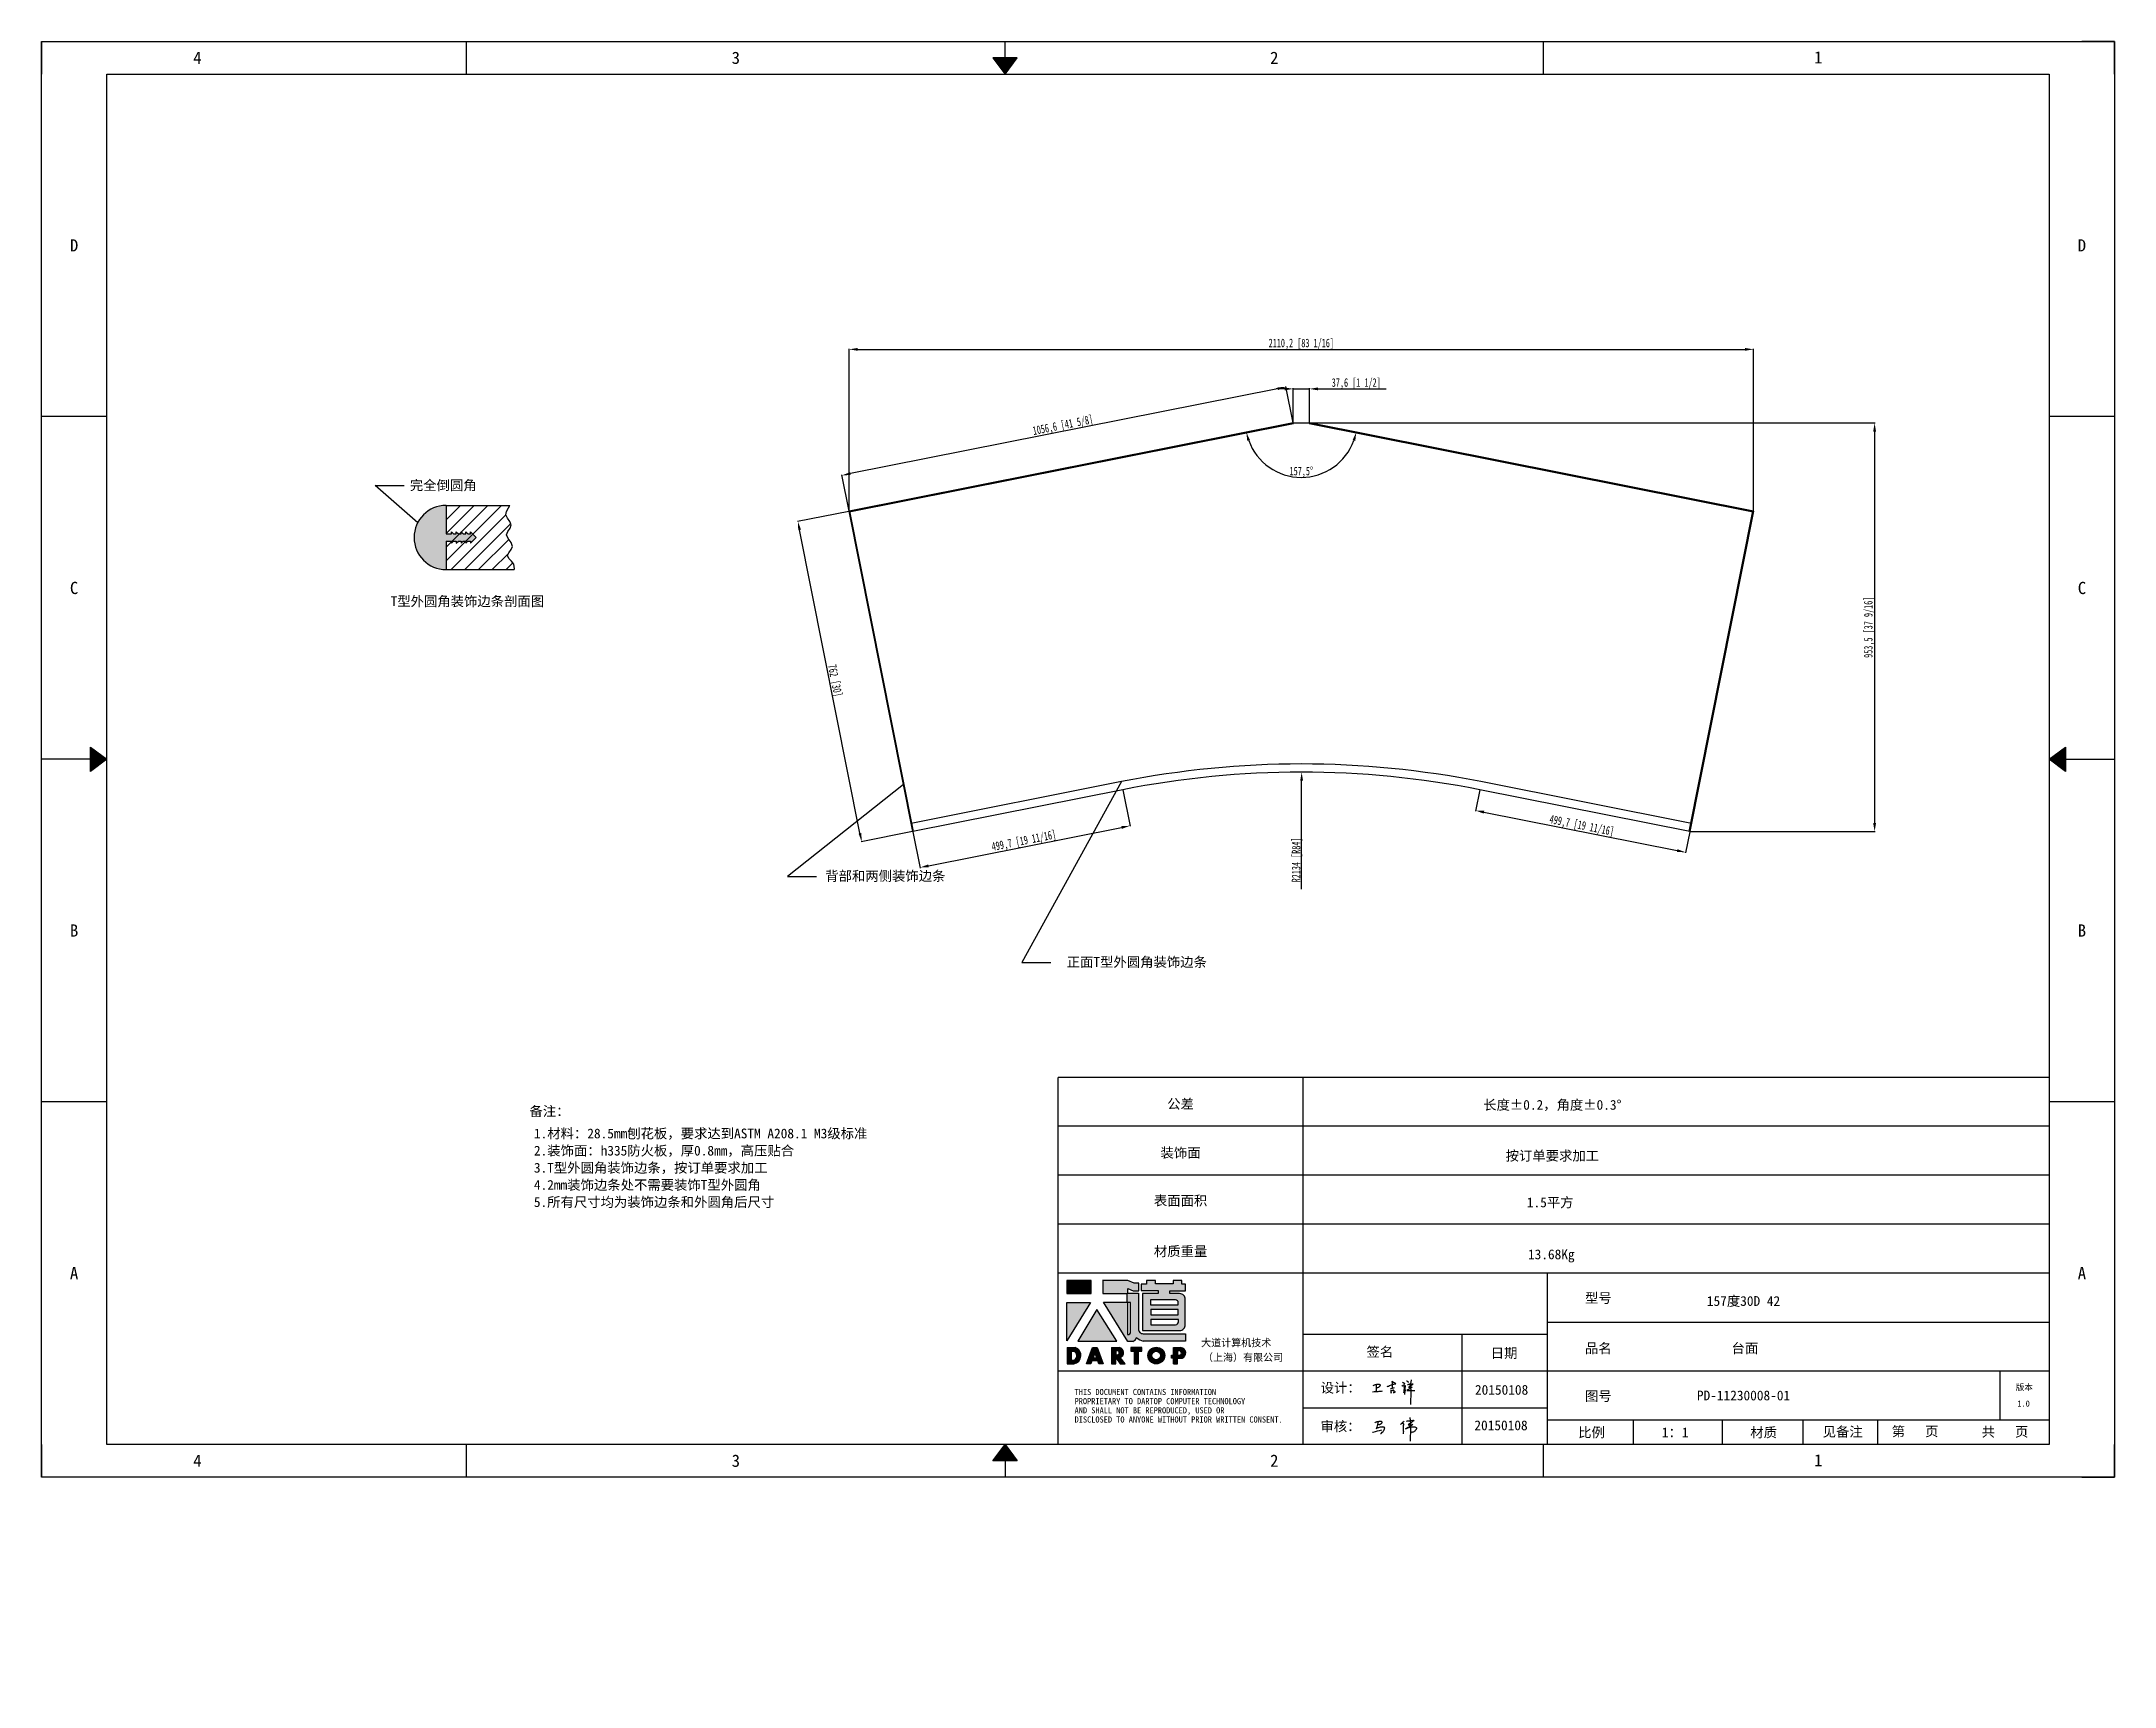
# Model space of a CAD drawing. Header units: inches. Extents: x 777 to 31414, y -60867 to 2393.
# Drawn here: x 24542 to 29380, y -19863 to -16024 of the extents above; entities that cross this region are included whole.
import ezdxf
from ezdxf.enums import TextEntityAlignment as Align

# ---------------------------------------------------------------- set-up
doc = ezdxf.new("R2010")
doc.units = ezdxf.units.IN
doc.header["$LTSCALE"] = 0.605
doc.header["$MEASUREMENT"] = 0
doc.header["$PDMODE"] = 3
doc.header["$PDSIZE"] = 0.25
doc.linetypes.add('DOT', pattern=[0.2, 0.1, -0.1])
doc.layers.get('0').update_dxf_attribs({"linetype": 'CONTINUOUS'})
doc.layers.get('Defpoints').update_dxf_attribs({"linetype": 'CONTINUOUS'})
for name, color, linetype in [('02-05848-001_DXF_HATCHING', 7, 'CONTINUOUS'), ('02-05848-001_DXF_TEXT', 7, 'CONTINUOUS'), ('4', 7, 'CONTINUOUS'), ('print', 30, 'CONTINUOUS')]:
    doc.layers.add(name, color=color, linetype=linetype)
doc.layers.add('dim', color=2, linetype='CONTINUOUS', lineweight=9)
doc.styles.add('Dartop', font='')
doc.styles.add('hzHT', font='simhei.ttf')
doc.styles.get("Standard").update_dxf_attribs({"font": 'txt', "width": 0.7})
doc.styles.get('Dartop').set_extended_font_data('FangSong_GB2312')
doc.dimstyles.new('ISO-25', dxfattribs={"dimtxt": 20, "dimasz": 20, "dimexe": 1.25, "dimexo": 0.625, "dimtad": 1, "dimdec": 1, "dimtxsty": 'Standard', "dimcen": 2.5, "dimadec": 0, "dimazin": 0, "dimtfac": 1, "dimtdec": 1, "dimtmove": 0, "dimatfit": 3, "dimfxl": 0, "dimarcsym": 0})
doc.dimstyles.get("Standard").update_dxf_attribs({"dimtxt": 0.1, "dimasz": 0.125, "dimexe": 0.18, "dimexo": 0.0625, "dimgap": 0.09, "dimtad": 0, "dimtih": 1, "dimtoh": 1, "dimdec": 3, "dimzin": 4, "dimdsep": 46, "dimtxsty": 'Standard', "dimblk": '_FILLED', "dimblk1": '_FILLED', "dimblk2": '_FILLED', "dimcen": 0.09, "dimadec": 0, "dimazin": 0, "dimtol": 1, "dimtp": 0.008, "dimtm": 0.008, "dimtfac": 1, "dimtdec": 3, "dimtofl": 0, "dimtmove": 0, "dimatfit": 3, "dimldrblk": '_FILLED', "dimfxl": 0, "dimtolj": 1, "dimtzin": 4, "dimarcsym": 0})

msp = doc.modelspace()

# ---------------------------------------------------------------- texts
at = {"color": 0}
for s, height, style, p in [('4', 28.55, 'Dartop', (24906.24, -16062.02)), ('3', 28.55, 'Dartop', (26162.62, -16062.02)), ('2', 28.55, 'Dartop', (27419, -16062.02)), ('1', 28.55, 'Dartop', (28688.4, -16061.11)), ('D', 28.55, 'Dartop', (24618.49, -16499.85)), ('D', 28.55, 'Dartop', (29303.58, -16499.85)), ('C', 28.55, 'Dartop', (24618.49, -17299.37)), ('T型外圆角装饰边条剖面图', 22.8433, 'hzHT', (25536.16, -17330.37)), ('C', 28.55, 'Dartop', (29303.58, -17299.37)), ('B', 28.55, 'Dartop', (24618.49, -18098.88)), ('B', 28.55, 'Dartop', (29303.58, -18098.88)), ('备注：', 22.843, 'hzHT', (25727.82, -18520.53)), ('公差', 22.843, 'hzHT', (27200.34, -18503.65)), ('长度%%P0.2，角度%%P0.3%%D', 22.8433, 'hzHT', (28067.89, -18505.71)), ('1.材料：28.5mm刨花板，要求达到ASTM A208.1 M3级标准', 22.8433, 'hzHT', (26080.51, -18572.52)), ('2.装饰面：h335防火板，厚0.8mm，高压贴合           ', 22.8433, 'hzHT', (26080.51, -18612.52)), ('装饰面', 22.843, 'hzHT', (27200.34, -18617.52)), ('按订单要求加工', 22.843, 'hzHT', (28067.89, -18624.49)), ('3.T型外圆角装饰边条，按订单要求加工               ', 22.8433, 'hzHT', (26080.51, -18652.52)), ('4.2mm装饰边条处不需要装饰T型外圆角                ', 22.8433, 'hzHT', (26080.51, -18692.52)), ('5.所有尺寸均为装饰边条和外圆角后尺寸              ', 22.8433, 'hzHT', (26080.51, -18732.52)), ('表面面积', 22.843, 'hzHT', (27200.34, -18729.2)), ('1.5平方', 22.843, 'hzHT', (28062.93, -18733.37)), ('材质重量', 22.843, 'hzHT', (27200.34, -18847.45)), ('13.68Kg', 22.843, 'hzHT', (28065.41, -18854.63)), ('A', 28.55, 'Dartop', (24618.49, -18898.4)), ('A', 28.55, 'Dartop', (29303.58, -18898.4)), ('型号', 22.843, 'hzHT', (28175.23, -18956.51)), ('157度30D 42', 22.843, 'hzHT', (28513.98, -18963.51)), ('品名', 22.843, 'hzHT', (28175.23, -19073.77)), ('台面', 22.843, 'hzHT', (28517.17, -19073.77)), ('签名', 22.843, 'hzHT', (27665.49, -19082.14)), ('日期', 22.843, 'hzHT', (27955.34, -19084.95)), ('版本', 14.277, 'hzHT', (29169.22, -19164.74)), ('20150108', 22.843, 'hzHT', (27949.48, -19170.83)), ('图号', 22.843, 'hzHT', (28175.23, -19185.43)), ('PD-11230008-01', 22.8433, 'hzHT', (28513.98, -19183.94)), ('1.0', 14.277, 'Dartop', (29167.51, -19202.89)), ('20150108', 22.843, 'hzHT', (27948.12, -19253.72)), ('比例', 22.843, 'hzHT', (28159.3, -19270.2)), ('1：1', 22.843, 'hzHT', (28354.59, -19270.2)), ('材质', 22.843, 'hzHT', (28560.92, -19270.2)), ('见备注', 22.843, 'hzHT', (28745.45, -19268.52)), ('第   页', 22.843, 'hzHT', (28914.29, -19267.83)), ('共   页', 22.843, 'hzHT', (29124.13, -19268.66)), ('4', 28.55, 'Dartop', (24906.24, -19336.23)), ('3', 28.55, 'Dartop', (26162.62, -19336.23)), ('2', 28.55, 'Dartop', (27419, -19336.23)), ('1', 28.55, 'Dartop', (28688.4, -19335.32))]:
    msp.add_text(s, height=height, dxfattribs=dict(at, style=style)).set_placement(p, align=Align.MIDDLE_CENTER)
at = {"color": 0, "style": 'hzHT'}
for s, height, p in [('设计：', 22.843, (27527.11, -19177.32)), ('THIS DOCUMENT CONTAINS INFORMATION', 14.2771, (26953.09, -19182.94)), ('PROPRIETARY TO DARTOP COMPUTER TECHNOLOGY', 14.2771, (26953.09, -19204.36)), ('AND SHALL NOT BE REPRODUCED, USED OR', 14.2771, (26953.09, -19225.77)), ('DISCLOSED TO ANYONE WITHOUT PRIOR WRITTEN CONSENT.', 14.2771, (26953.09, -19247.19)), ('审核：', 22.843, (27526.77, -19267.27))]:
    msp.add_text(s, height=height, dxfattribs=at).set_placement(p)
at = {"layer": '4', "color": 0, "style": 'hzHT'}
for s, p in [('大道计算机技术', (27248.38, -19069.54)), ('（上海）有限公司', (27252.69, -19103.69))]:
    msp.add_text(s, height=17.132, dxfattribs=at).set_placement(p)
at = {"layer": 'dim', "color": 0, "style": 'hzHT'}
for s, height, p in [('完全倒圆角', 22.843, (25479.84, -17059.63)), ('背部和两侧装饰边条', 22.843, (26511.5, -17971.54)), ('正面T型外圆角装饰边条', 22.8433, (27098.3, -18172.33))]:
    msp.add_text(s, height=height, dxfattribs=at).set_placement(p, align=Align.MIDDLE_CENTER)

# ---------------------------------------------------------------- blocks, each defined once
blk = doc.blocks.new('*D61')
at = {"layer": 'Defpoints', "color": 0, "transparency": 16777216}
for p in [(27500.9, -16914.3), (28388.5, -17867.8), (28819.9, -17867.8)]:
    blk.add_point(p, dxfattribs=at)
at = {"layer": 'dim', "color": 0, "lineweight": -2, "transparency": 16777216}
for p, q in [((27501.5, -16914.3), (28821.1, -16914.3)), ((28819.9, -16934.3), (28819.9, -17847.8)), ((28389.1, -17867.8), (28821.1, -17867.8))]:
    blk.add_line(p, q, dxfattribs=at)
at = {"layer": 'dim', "color": 0, "transparency": 16777216}
for points in [[(28816.5, -16934.3), (28823.2, -16934.3), (28819.9, -16914.3)], [(28816.5, -17847.8), (28823.2, -17847.8), (28819.9, -17867.8)]]:
    blk.add_solid(points, dxfattribs=at)
at = {"layer": 'dim', "color": 0, "transparency": 16777216, "insert": (28807.6, -17391.1), "char_height": 20, "attachment_point": 5, "rotation": 90}
blk.add_mtext('953,5 [37 9/16]', dxfattribs=at)
blk = doc.blocks.new('*D62')
at = {"layer": 'Defpoints', "color": 0, "transparency": 16777216}
for p in [(28537.2, -16742.5), (26426.9, -17120.4), (28537.2, -17120.4)]:
    blk.add_point(p, dxfattribs=at)
at = {"layer": 'dim', "color": 0, "lineweight": -2, "transparency": 16777216}
for p, q in [((26426.9, -17119.8), (26426.9, -16741.3)), ((26446.9, -16742.5), (28517.2, -16742.5)), ((28537.2, -17119.8), (28537.2, -16741.3))]:
    blk.add_line(p, q, dxfattribs=at)
at = {"layer": 'dim', "color": 0, "transparency": 16777216}
for points in [[(26446.9, -16739.2), (26446.9, -16745.9), (26426.9, -16742.5)], [(28517.2, -16739.2), (28517.2, -16745.9), (28537.2, -16742.5)]]:
    blk.add_solid(points, dxfattribs=at)
at = {"layer": 'dim', "color": 0, "transparency": 16777216, "insert": (27482.1, -16730.2), "char_height": 20, "attachment_point": 5}
blk.add_mtext('2110,2 [83 1/16]', dxfattribs=at)
blk = doc.blocks.new('*D63')
at = {"layer": 'Defpoints', "color": 0, "transparency": 16777216}
for p in [(27463.3, -16914.3), (26410.3, -17036.5), (26426.9, -17120.4)]:
    blk.add_point(p, dxfattribs=at)
at = {"layer": 'dim', "color": 0, "lineweight": -2, "transparency": 16777216}
for p, q in [((27463.1, -16913.7), (27446.3, -16829.1)), ((27426.9, -16834.3), (26429.9, -17032.6)), ((26426.8, -17119.8), (26410, -17035.3))]:
    blk.add_line(p, q, dxfattribs=at)
at = {"layer": 'dim', "color": 0, "transparency": 16777216}
for points in [[(27426.3, -16831), (27427.6, -16837.5), (27446.6, -16830.4)], [(26429.2, -17029.3), (26430.5, -17035.9), (26410.3, -17036.5)]]:
    blk.add_solid(points, dxfattribs=at)
at = {"layer": 'dim', "color": 0, "transparency": 16777216, "insert": (26926, -16921.4), "char_height": 20, "attachment_point": 5, "rotation": 11.25}
blk.add_mtext('1056,6 [41 5/8]', dxfattribs=at)
blk = doc.blocks.new('*D64')
at = {"layer": 'Defpoints', "color": 0, "transparency": 16777216}
for p in [(27500.9, -16834.8), (27463.3, -16914.3), (27500.9, -16914.3)]:
    blk.add_point(p, dxfattribs=at)
at = {"layer": 'dim', "color": 0, "lineweight": -2, "transparency": 16777216}
for p, q in [((27463.3, -16913.7), (27463.3, -16833.5)), ((27500.9, -16913.7), (27500.9, -16833.5)), ((27443.3, -16834.8), (27423.3, -16834.8)), ((27463.3, -16834.8), (27500.9, -16834.8)), ((27520.9, -16834.8), (27679.8, -16834.8))]:
    blk.add_line(p, q, dxfattribs=at)
at = {"layer": 'dim', "color": 0, "transparency": 16777216}
for points in [[(27443.3, -16831.5), (27443.3, -16838.1), (27463.3, -16834.8)], [(27520.9, -16831.5), (27520.9, -16838.1), (27500.9, -16834.8)]]:
    blk.add_solid(points, dxfattribs=at)
at = {"layer": 'dim', "color": 0, "transparency": 16777216, "insert": (27610.3, -16822.5), "char_height": 20, "attachment_point": 5}
blk.add_mtext('37,6 [1 1/2]', dxfattribs=at)
blk = doc.blocks.new('*D65')
at = {"layer": 'Defpoints', "color": 0, "transparency": 16777216}
for p in [(27463.3, -16914.3), (27500.9, -16914.3), (27424.2, -17027.8), (26426.9, -17120.4), (28537.2, -17120.4)]:
    blk.add_point(p, dxfattribs=at)
at = {"layer": 'dim', "color": 0, "lineweight": -2, "transparency": 16777216}
blk.add_arc((27482.1, -16910.6), 130.7, 200.0228, 339.9772, dxfattribs=at)
at = {"layer": 'dim', "color": 0, "transparency": 16777216}
for points in [[(27356, -16956.2), (27362.4, -16954.4), (27353.8, -16936.1)], [(27601.7, -16954.4), (27608.1, -16956.2), (27610.3, -16936.1)]]:
    blk.add_solid(points, dxfattribs=at)
at = {"layer": 'dim', "color": 0, "transparency": 16777216, "insert": (27482.1, -17029), "char_height": 20, "attachment_point": 5, "rotation": 360}
blk.add_mtext('157,5°', dxfattribs=at)
blk = doc.blocks.new('*D66')
at = {"layer": 'Defpoints', "color": 0, "transparency": 16777216}
for p in [(27482.9, -17729.3), (27482.1, -19863.3)]:
    blk.add_point(p, dxfattribs=at)
at = {"layer": 'dim', "color": 0, "lineweight": -2, "transparency": 16777216}
blk.add_line((27482.8, -18002.4), (27482.9, -17749.3), dxfattribs=at)
at = {"layer": 'dim', "color": 0, "transparency": 16777216}
blk.add_solid([(27479.5, -17749.3), (27486.2, -17749.3), (27482.9, -17729.3)], dxfattribs=at)
at = {"layer": 'dim', "color": 0, "transparency": 16777216, "insert": (27472.2, -17934.1), "char_height": 20, "attachment_point": 5, "rotation": 89.9777}
blk.add_mtext('R2134 [R84]', dxfattribs=at)
blk = doc.blocks.new('*D67')
at = {"layer": 'Defpoints', "color": 0, "transparency": 16777216}
for p in [(26426.9, -17120.4), (26307.5, -17144.2), (26575.6, -17867.8)]:
    blk.add_point(p, dxfattribs=at)
at = {"layer": 'dim', "color": 0, "lineweight": -2, "transparency": 16777216}
for p, q in [((26426.3, -17120.6), (26306.3, -17144.4)), ((26452.3, -17871.9), (26311.4, -17163.8)), ((26575, -17867.9), (26455, -17891.8))]:
    blk.add_line(p, q, dxfattribs=at)
at = {"layer": 'dim', "color": 0, "transparency": 16777216}
for points in [[(26314.7, -17163.2), (26308.2, -17164.5), (26307.5, -17144.2)], [(26455.6, -17871.3), (26449, -17872.6), (26456.2, -17891.6)]]:
    blk.add_solid(points, dxfattribs=at)
at = {"layer": 'dim', "color": 0, "transparency": 16777216, "insert": (26392.3, -17515.8), "char_height": 20, "attachment_point": 5, "rotation": 281.25}
blk.add_mtext('762 [30]', dxfattribs=at)
blk = doc.blocks.new('_FILLED')
at = {"color": 0, "linetype": 'ByBlock'}
blk.add_solid([(0, 0), (-1, 0.16), (-1, -0.16)], dxfattribs=at)
blk = doc.blocks.new('*D68')
at = {"layer": 'Defpoints', "color": 0, "transparency": 16777216}
for p in [(27898.4, -17770.3), (28388.5, -17867.8), (28378.9, -17916.3)]:
    blk.add_point(p, dxfattribs=at)
at = {"layer": 'dim', "color": 0, "lineweight": -2, "transparency": 16777216}
for p, q in [((27898.3, -17770.9), (27888.5, -17820)), ((27908.4, -17822.7), (28359.2, -17912.4)), ((28388.4, -17868.4), (28378.6, -17917.5))]:
    blk.add_line(p, q, dxfattribs=at)
at = {"layer": 'dim', "color": 0, "transparency": 16777216}
for points in [[(27909, -17819.4), (27907.7, -17826), (27888.7, -17818.8)], [(28359.9, -17909.1), (28358.6, -17915.6), (28378.9, -17916.3)]]:
    blk.add_solid(points, dxfattribs=at)
at = {"layer": 'dim', "color": 0, "transparency": 16777216, "insert": (28136.2, -17855.5), "char_height": 20, "attachment_point": 5, "rotation": 348.75}
blk.add_mtext('499,7 [19 11/16]', dxfattribs=at)
blk = doc.blocks.new('*D69')
at = {"layer": 'Defpoints', "color": 0, "transparency": 16777216}
for p in [(27065.7, -17770.3), (26575.6, -17867.8), (27082.5, -17854.4)]:
    blk.add_point(p, dxfattribs=at)
at = {"layer": 'dim', "color": 0, "lineweight": -2, "transparency": 16777216}
for p, q in [((27065.9, -17770.9), (27082.7, -17855.7)), ((26575.7, -17868.4), (26592.6, -17953.1)), ((26612, -17948), (27062.8, -17858.3))]:
    blk.add_line(p, q, dxfattribs=at)
at = {"layer": 'dim', "color": 0, "transparency": 16777216}
for points in [[(27062.2, -17855.1), (27063.5, -17861.6), (27082.5, -17854.4)], [(26611.3, -17944.7), (26612.6, -17951.3), (26592.3, -17951.9)]]:
    blk.add_solid(points, dxfattribs=at)
at = {"layer": 'dim', "color": 0, "transparency": 16777216, "insert": (26835, -17891.1), "char_height": 20, "attachment_point": 5, "rotation": 11.25}
blk.add_mtext('499,7 [19 11/16]', dxfattribs=at)
blk = doc.blocks.new('*U5')
at = {"color": 254, "linetype": 'Continuous', "extrusion": (0, 0, -1)}
for points in [[(-17, 0.333), (-16.812, 0.25), (-17, 0.5)], [(-17, 0.333), (-17.188, 0.25), (-16.812, 0.25)], [(-17, 0.333), (-17, 0.5), (-17.188, 0.25)]]:
    blk.add_solid(points, dxfattribs=at)
blk = doc.blocks.new('*U4')
at = {"color": 254, "linetype": 'Continuous', "extrusion": (0, 0, -1)}
for points in [[(-33.167, 11), (-33, 11), (-33.25, 11.188)], [(-33.167, 11), (-33.25, 11.188), (-33.25, 10.812)], [(-33.167, 11), (-33.25, 10.812), (-33, 11)]]:
    blk.add_solid(points, dxfattribs=at)
blk = doc.blocks.new('*U6')
at = {"color": 254, "linetype": 'Continuous'}
for points in [[(17, 21.667), (17.188, 21.75), (16.812, 21.75)], [(17, 21.667), (16.812, 21.75), (17, 21.5)], [(17, 21.667), (17, 21.5), (17.188, 21.75)]]:
    blk.add_solid(points, dxfattribs=at)
blk = doc.blocks.new('*U3')
at = {"color": 254, "linetype": 'Continuous', "extrusion": (0, 0, -1)}
for points in [[(-0.833, 11), (-0.75, 10.812), (-0.75, 11.188)], [(-0.833, 11), (-0.75, 11.188), (-1, 11)], [(-0.833, 11), (-1, 11), (-0.75, 10.812)]]:
    blk.add_solid(points, dxfattribs=at)
blk = doc.blocks.new('dadao')
for p, q in [((48, 19.2), (44.9, 10.4)), ((44.9, 10.4), (51.2, 10.4)), ((51.2, 10.4), (48, 19.2))]:
    blk.add_line(p, q)
for points in [[(41.8, 121.6), (41.8, 143.7), (-0.4, 143.7), (-0.4, 121.6), (41.8, 121.6)], [(104.8, 122), (104.8, 130.3), (114.1, 126.3), (124.2, 126.3), (124.2, 139.6), (115.9, 139.6), (105.1, 143.9), (61.5, 143.9)], [(61.7, 144), (61.7, 121.3), (103.9, 121.3)], [(113.4, 38.7), (105.1, 38.7), (63, 106.5), (103.9, 106.5), (103.9, 120.9), (103.9, 121.3)], [(109.7, 53.6), (109.7, 106.2), (104.3, 106.2), (104.3, 50.4), (106.6, 50.4)], [(144.6, 94.4), (144.6, 84.8), (192, 84.8), (192, 94.1), (144.9, 94.1)], [(120.2, 45), (119.5, 45), (119.5, 44.6)], [(0, 28), (0, 0), (11.8, 0)], [(0.1, 28), (14, 28)], [(7.1, 21.8), (7.1, 6.1), (12, 6.1)], [(7.1, 21.8), (11.4, 21.8)], [(76.8, 28.2), (76.8, 0), (84.1, 0), (84.1, 11.1), (91.6, -0.1), (100.3, -0.1), (91.7, 11.1)], [(76.8, 28.2), (90.6, 28.2)], [(84, 22.7), (84, 15.3), (87.2, 15.3)], [(84, 22.7), (87.3, 22.7)], [(183.7, 0), (183.7, 9.6), (180.6, 9.6), (180.6, 14.9), (183.8, 14.9), (183.8, 28.1), (196.1, 28.1), (196.5, 28.1)], [(183.7, 0), (190.9, 0), (190.9, 9.6), (198.8, 9.6)], [(194.9, 22.3), (190.8, 22.3), (190.8, 15), (194.4, 15)]]:
    blk.add_lwpolyline(points)
blk.add_lwpolyline([(137.1, 144.2), (137.1, 137.9), (128.3, 137.9), (128.3, 126.5), (157.3, 126.5), (157.3, 121.5), (130.3, 121.5), (130.3, 57.5), (194.4, 57.5, 0.414214), (204.4, 67.5), (204.4, 111.3, 0.414214), (194.4, 121.3), (177.5, 121.3), (177.5, 126.3), (204.7, 126.3), (204.7, 137.7), (198.2, 137.7), (198.2, 143.9), (183.3, 143.9), (183.3, 138), (153, 138), (153, 144.2), (137.1, 144.2)], format="xyb", close=True)
for points in [[(104.8, 122), (123.4, 122), (123.4, 60, 0.414214), (131.4, 52), (204.8, 52), (204.8, 39.1), (131.7, 39.1)], [(144.3, 110.8), (144.3, 101.8), (192.3, 101.8), (192.3, 105.5, 0.414214), (187.3, 110.5), (144.3, 110.5)], [(144.6, 77), (144.6, 67.5), (187.6, 67.5, 0.414214), (192.6, 72.5), (192.6, 76.4), (144.6, 76.4)]]:
    blk.add_lwpolyline(points, format="xyb")
for points in [[(-0.3, 106.2), (40.4, 106.2), (-0.3, 39.7), (-0.3, 106.2)], [(51.7, 94.1), (18.4, 39.3), (86.2, 39.3)], [(43.8, 28.2), (51.8, 28.2), (62.6, -0.1), (55, -0.1), (53.2, 5), (42.9, 5), (41.1, 0), (33.6, 0)], [(110, 28.1), (110, 21.9), (116, 21.9), (116, -0.1), (123.2, -0.1), (123.2, 22), (129.2, 22), (129.2, 28.1), (110, 28.1)]]:
    blk.add_lwpolyline(points, close=True)
for radius in [14.5, 7.44]:
    blk.add_circle((154.2, 14.2), radius)
for centre, radius, start, end in [((99.2, 60.7), 12.6, 305.6399, 325.969), ((111.6, 46.7), 8.19, 282.9811, 347.6627), ((136, 61.7), 22.9, 226.7358, 259.3209), ((8.5, 13.9), 8.49, 294.2143, 69.7177), ((9.6, 14.2), 14.4, 278.6604, 72.3203), ((86.4, 19), 3.8, 282.527, 76.7196), ((88.6, 19.4), 8.95, 290.6073, 77.2124), ((193.7, 18.7), 3.8, 280.9891, 72.5513), ((195.7, 18.6), 9.51, 288.8959, 85.2442)]:
    blk.add_arc(centre, radius, start, end)
blk = doc.blocks.new('h')
for p, q in [((20768.1, -2360.9), (20773, -2359.1)), ((20769.5, -2366.9), (20769.8, -2370.6)), ((20769.8, -2370.6), (20770.9, -2378)), ((20770.9, -2378), (20771.5, -2370.6)), ((20772.4, -2369.3), (20774.9, -2367.8)), ((20773, -2359.1), (20784.1, -2355.2)), ((20773.3, -2331.8), (20775.3, -2338.7)), ((20789.1, -2340.9), (20773.5, -2331.9)), ((20775.3, -2338.7), (20775.6, -2351.2)), ((20775.6, -2351.2), (20775.5, -2357.3)), ((20782.2, -2369.2), (20780, -2377.1)), ((20780, -2377.1), (20788.3, -2371.3)), ((20780.1, -2366.4), (20780.8, -2366.4)), ((20781.9, -2367.4), (20782.2, -2369.2)), ((20845.7, -2343.5), (20848.4, -2353)), ((20848.9, -2370.3), (20847.9, -2424)), ((20848.4, -2353), (20848.9, -2370.3))]:
    blk.add_line(p, q)
for points in [[(20696.6, -2372.4, 0.002073), (20710.6, -2371.9, 0.016137), (20719.6, -2371.3, 0.008314), (20736.9, -2369.3)], [(20699.1, -2348.2, -0.029745), (20704.6, -2345.4, -0.046842), (20708.4, -2344.2, -0.00919), (20714.3, -2343, -0.018517), (20717.2, -2342.5, -0.037841), (20720.3, -2342.4, -0.039541), (20723.2, -2342.8, -0.149785), (20726, -2344.3, -0.204935), (20726.9, -2346.6, -0.074872), (20726.5, -2348.3, -0.061615), (20725.6, -2350.3, -0.034204), (20723.8, -2352.6, -0.045776), (20722.3, -2354.1, -0.054985), (20720.4, -2355.3, -0.036348), (20717.3, -2356.5, -0.067752), (20715.7, -2356.8, -0.043553), (20713.2, -2356.7)], [(20755, -2351.9, -0.024077), (20759.9, -2350.1, -0.013147), (20768.7, -2346.5, -0.00522), (20775.4, -2344.1, -0.018517), (20777.3, -2343.4, -0.008274), (20786.3, -2341, -0.039541), (20788.3, -2340.8, -0.079216), (20789.4, -2341, -0.204935)], [(20813.5, -2350.1, 0.007348), (20815.9, -2348.7, 0.008421), (20818, -2347.3, 0.009459), (20819.7, -2346.2, -0.016325), (20820.7, -2345.5, -0.173771), (20821.8, -2345.3, -0.085159), (20823.9, -2346, -0.125883), (20826, -2347.9, -0.160659), (20826.6, -2350.1, -0.010447), (20826.5, -2352.3, -0.008247), (20826.2, -2355.1, -0.002698), (20825.3, -2374, 0.001562), (20823.9, -2383.7, 0.016137)], [(20816.8, -2335, -0.053561), (20819.6, -2336.1, -0.075272), (20821.3, -2337.3, -0.005295), (20822.5, -2338.5, -0.009337), (20823.1, -2339.1, -0.026146), (20823.7, -2339.8, -0.016644), (20824.5, -2340.9)], [(20832.1, -2329.2, -0.053561), (20834.9, -2330.3, -0.075272), (20836.7, -2331.5, -0.005295), (20837.8, -2332.6, -0.009337), (20838.5, -2333.3, -0.026146), (20839, -2334, -0.016644), (20839.8, -2335.1)], [(20836, -2343.7, -0.02797), (20842.1, -2342.6, -0.048868), (20845.6, -2342.2, -0.00919), (20851.1, -2341.4, -0.018517), (20853.9, -2341.1, -0.037841), (20856.7, -2341.2, -0.039541), (20859.4, -2341.6, -0.018282), (20840.6, -2354.7, -0.000937)], [(20847.6, -2340.2, 0.021784), (20849.6, -2335.9, 0.028296), (20850.8, -2332.4, 0.008136), (20851.9, -2328.2, 0.028913), (20852.2, -2327, 0.08193), (20852.1, -2325.9, 0.075058), (20851.7, -2324.7, 0.275043)]]:
    blk.add_lwpolyline(points, format="xyb")
for points in [[(20711.3, -2343.5), (20711.3, -2343.5), (20711.5, -2355.8), (20710.7, -2368), (20710.6, -2371.9)], [(20821.5, -2350.6), (20822.4, -2359.2), (20822.2, -2364.9), (20821.7, -2369), (20821.3, -2376.3), (20823.6, -2368.5), (20827.2, -2366.3), (20829.5, -2366.3)], [(20840.6, -2354.7), (20850, -2354.7), (20855, -2354.3), (20845.9, -2361.1), (20840.5, -2364), (20833, -2367.5), (20863.2, -2367.4), (20865.9, -2367.3)]]:
    blk.add_lwpolyline(points)
for centre, radius, start, end in [((20773.7, -2371.2), 2.3, 121.9907, 163.60158), ((20787.5, -2406), 40.3, 100.61827, 108.24823), ((20780.8, -2367.6), 1.15, 9.4675, 90)]:
    blk.add_arc(centre, radius, start, end)

# ---------------------------------------------------------------- dimensions: what is measured, and where the dimension line sits
at = {"layer": 'dim'}
dim = msp.add_linear_dim(base=(28537.16, -16742.54), p1=(26426.95, -17120.44), p2=(28537.16, -17120.44), dimstyle='ISO-25', dxfattribs=at)
dim.commit()
dim.dimension.update_dxf_attribs({"geometry": '*D62', "text_midpoint": (27482.05, -16730.25)})
for p2, distance, picture, middle in [((27500.85, -16914.31), 79.51, '*D64', (27610.31, -16822.51)), ((26426.95, -17120.44), -85.58, '*D63', (26926.01, -16921.39))]:
    dim = msp.add_aligned_dim(p1=(27463.25, -16914.31), p2=p2, distance=distance, dimstyle='ISO-25', dxfattribs=at)
    dim.commit()
    dim.dimension.update_dxf_attribs({"geometry": picture, "text_midpoint": middle})
dim = msp.add_angular_dim_2l(base=(27424.22, -17027.84), line1=((28537.16, -17120.44), (27500.85, -16914.31)), line2=((27463.25, -16914.31), (26426.95, -17120.44)), dimstyle='ISO-25', override={"dimadec": 1}, dxfattribs=at)
dim.commit()
dim.dimension.update_dxf_attribs({"geometry": '*D65', "text_midpoint": (27482.05, -17029.03)})
dim = msp.add_linear_dim(base=(28819.87, -17867.8), p1=(27500.85, -16914.31), p2=(28388.5, -17867.8), angle=90, dimstyle='ISO-25', dxfattribs=at)
dim.commit()
dim.dimension.update_dxf_attribs({"geometry": '*D61', "text_midpoint": (28807.58, -17391.06)})
for p1, p2, distance, picture, middle in [((26575.61, -17867.8), (26426.95, -17120.44), 121.76, '*D67', (26392.28, -17515.81)), ((26575.61, -17867.8), (27065.73, -17770.31), -85.76, '*D69', (26835, -17891.12)), ((27898.38, -17770.31), (28388.5, -17867.8), -49.42, '*D68', (28136.2, -17855.47))]:
    dim = msp.add_aligned_dim(p1=p1, p2=p2, distance=distance, dimstyle='ISO-25', override={"dimadec": 1}, dxfattribs=at)
    dim.commit()
    dim.dimension.update_dxf_attribs({"geometry": picture, "text_midpoint": middle})
dim = msp.add_radius_dim(center=(27482.05, -19863.31), mpoint=(27482.88, -17729.31), dimstyle='ISO-25', override={"dimadec": 1}, dxfattribs=at)
dim.commit()
dim.dimension.update_dxf_attribs({"geometry": '*D66', "text_midpoint": (27482.8, -17934.15), "dimtype": 164})

# ---------------------------------------------------------------- hatches: boundary and pattern name
for points in [[(26991.96, -18916.08), (26935.01, -18916.08), (26935.01, -18945.84), (26991.96, -18945.84)], [(26990.13, -18966.66), (26935.16, -18966.66), (26935.16, -19056.41)], [(27005.37, -18982.95), (26960.43, -19057.01), (27051.93, -19057.01)], [(27110.03, -19072.16), (27084.03, -19072.16), (27084.03, -19080.41), (27092.14, -19080.41), (27092.14, -19110.14), (27101.85, -19110.14), (27101.85, -19080.39), (27110.03, -19080.39)]]:
    msp.add_hatch(color=0).paths.add_polyline_path(points)
h = msp.add_hatch(color=0)
h.paths.add_polyline_path([(27077.08, -18934.17), (27089.65, -18939.6), (27103.24, -18939.6), (27103.24, -18921.61), (27092.03, -18921.61), (27077.42, -18915.84), (27018.88, -18915.84), (27018.88, -18946.26), (27075.84, -18946.26), (27075.84, -18946.88), (27075.84, -18966.32), (27020.6, -18966.32), (27077.41, -19057.75), (27088.66, -19057.75, 0.2793748), (27096.88, -19049.76), (27096.88, -19049.34), (27097.87, -19049.34, 0.1431454), (27113.36, -19057.22), (27212.08, -19057.22), (27212.08, -19039.88), (27112.94, -19039.88, -0.4142136), (27102.14, -19029.09), (27102.14, -18945.3), (27077.08, -18945.3)])
h.paths.add_polyline_path([(27076.41, -18966.71), (27083.65, -18966.71), (27083.65, -19037.67, -0.0889357), (27079.45, -19041.99), (27076.39, -19041.99)], flags=16)
h = msp.add_hatch(color=0)
h.paths.add_polyline_path([(27211.91, -18924.13), (27203.13, -18924.13), (27203.13, -18915.77), (27183.05, -18915.77), (27183.05, -18923.71), (27142.06, -18923.71), (27142.06, -18915.36), (27120.59, -18915.36), (27120.59, -18923.87), (27108.73, -18923.87), (27108.73, -18939.27), (27147.87, -18939.27), (27147.87, -18946.08), (27111.4, -18946.08), (27111.4, -19032.34), (27197.99, -19032.34, 0.4142136), (27211.49, -19018.84), (27211.49, -18959.77, 0.4142136), (27197.99, -18946.27), (27175.1, -18946.27), (27175.1, -18939.59), (27211.91, -18939.59)])
h.paths.add_polyline_path([(27188.43, -18960.9, -0.4142136), (27195.18, -18967.65), (27195.18, -18972.6), (27130.35, -18972.6), (27130.35, -18960.9)], flags=16)
h.paths.add_polyline_path([(27194.76, -18983.04), (27194.76, -18995.58), (27130.77, -18995.58), (27130.77, -18983.04)], flags=16)
h.paths.add_polyline_path([(27195.6, -19006.86), (27195.6, -19012.22, -0.4142136), (27188.85, -19018.97), (27130.77, -19018.97), (27130.77, -19006.86)], flags=16)
h = msp.add_hatch(color=0)
h.paths.add_polyline_path([(26954.42, -19072.29), (26935.57, -19072.29), (26935.57, -19110.02), (26951.45, -19110.02, 0.7930159)])
h.paths.add_polyline_path([(26951.73, -19101.76), (26945.13, -19101.76), (26945.13, -19080.56), (26951, -19080.56, -0.6713609)], flags=16)
h = msp.add_hatch(color=0)
h.paths.add_polyline_path([(27005.51, -19071.98), (26994.75, -19071.98), (26980.91, -19110.07), (26991.1, -19110.07), (26993.5, -19103.32), (27007.31, -19103.32), (27009.76, -19110.15), (27020.04, -19110.15)])
h.paths.add_polyline_path([(27004.67, -19096.04), (26996.12, -19096.04), (27000.32, -19084.08)], flags=16)
h = msp.add_hatch(color=0)
h.paths.add_polyline_path([(27057.82, -19072.01), (27039.27, -19072.01), (27039.27, -19110.09), (27049.08, -19110.09), (27049.08, -19094.99), (27059.15, -19110.22), (27070.99, -19110.22), (27059.4, -19095.09, 0.7440549)])
h.paths.add_polyline_path([(27048.99, -19089.36), (27048.99, -19079.36), (27053.37, -19079.36, -0.796809), (27053.3, -19089.36)], flags=16)
h = msp.add_hatch(color=0)
h.paths.add_polyline_path([(27124.17, -19090.91, 1), (27163.26, -19090.91, 1)])
h.paths.add_polyline_path([(27153.76, -19090.91, -1), (27133.67, -19090.91, -1)], flags=16)
h = msp.add_hatch(color=0)
h.paths.add_polyline_path([(27200.76, -19072.1), (27200.2, -19072.1), (27183.67, -19072.1), (27183.67, -19089.87), (27179.28, -19089.87), (27179.28, -19097.08), (27183.6, -19097.08), (27183.6, -19110.02), (27193.25, -19110.02), (27193.25, -19097.03), (27203.85, -19097.03, 0.8123038)])
h.paths.add_polyline_path([(27193.11, -19089.82), (27193.11, -19079.88), (27198.6, -19079.88, -0.7782134), (27198.04, -19089.82)], flags=16)
at = {"layer": '02-05848-001_DXF_HATCHING', "linetype": 'Continuous'}
h = msp.add_hatch(color=2, dxfattribs=at)
edge = h.paths.add_edge_path()
edge.add_line((25504.17, -17189.83), (25510.21, -17189.83))
edge.add_line((25510.21, -17189.83), (25510.21, -17194.88))
edge.add_line((25510.21, -17194.88), (25515.27, -17189.83))
edge.add_line((25515.27, -17189.83), (25521.32, -17189.83))
edge.add_line((25521.32, -17189.83), (25521.32, -17194.88))
edge.add_line((25521.32, -17194.88), (25526.38, -17189.83))
edge.add_line((25526.38, -17189.83), (25532.42, -17189.83))
edge.add_line((25532.42, -17189.83), (25532.42, -17194.88))
edge.add_line((25532.42, -17194.88), (25537.48, -17189.83))
edge.add_line((25537.48, -17189.83), (25543.52, -17189.83))
edge.add_line((25543.52, -17189.83), (25543.52, -17194.88))
edge.add_line((25543.52, -17194.88), (25556.8, -17181.65))
edge.add_line((25543.52, -17168.42), (25556.8, -17181.65))
edge.add_line((25543.52, -17173.46), (25543.52, -17168.42))
edge.add_line((25537.48, -17173.46), (25543.52, -17173.46))
edge.add_line((25532.42, -17168.42), (25537.48, -17173.46))
edge.add_line((25532.42, -17173.46), (25532.42, -17168.42))
edge.add_line((25526.38, -17173.46), (25532.42, -17173.46))
edge.add_line((25521.32, -17168.42), (25526.38, -17173.46))
edge.add_line((25521.32, -17173.46), (25521.32, -17168.42))
edge.add_line((25515.27, -17173.46), (25521.32, -17173.46))
edge.add_line((25510.21, -17168.42), (25515.27, -17173.46))
edge.add_line((25510.21, -17173.46), (25510.21, -17168.42))
edge.add_line((25504.17, -17173.46), (25510.21, -17173.46))
edge.add_line((25499.11, -17168.42), (25504.17, -17173.46))
edge.add_line((25499.11, -17173.46), (25499.11, -17168.42))
edge.add_line((25486.54, -17173.46), (25499.11, -17173.46))
edge.add_line((25486.54, -17106.84), (25486.54, -17173.46))
edge.add_arc((25486.54, -17181.65), 74.8, 90, 270)
edge.add_line((25486.54, -17189.83), (25486.54, -17256.45))
edge.add_line((25486.54, -17189.83), (25499.11, -17189.83))
edge.add_line((25499.11, -17189.83), (25499.11, -17194.88))
edge.add_line((25499.11, -17194.88), (25504.17, -17189.83))

# ---------------------------------------------------------------- linework, layer by layer
at = {"color": 0, "linetype": 'DOT'}
for p, q in [((24542.34, -16023.95), (29303.58, -16023.95)), ((24542.34, -19298.16), (24542.34, -16100.09)), ((29379.72, -16100.09), (29379.72, -19298.16)), ((29303.58, -19374.3), (24542.34, -19374.3))]:
    msp.add_line(p, q, dxfattribs=at)
at = {"color": 0}
for p, q in [((24542.34, -16023.95), (24542.34, -16100.09)), ((25534.43, -16100.09), (25534.43, -16023.95)), ((26790.81, -16062.02), (26790.81, -16023.95)), ((28047.19, -16100.09), (28047.19, -16023.95)), ((29379.72, -16023.95), (29303.58, -16023.95)), ((29379.72, -16100.09), (29379.72, -16023.95)), ((24694.63, -19298.16), (24694.63, -16100.09)), ((24694.63, -16100.09), (29227.43, -16100.09)), ((29227.43, -16100.09), (29227.43, -19298.16)), ((24694.63, -16899.61), (24542.34, -16899.61)), ((29379.72, -16899.61), (29227.43, -16899.61)), ((24656.56, -17699.12), (24542.34, -17699.12)), ((29265.51, -17699.12), (29379.72, -17699.12)), ((26914.55, -19298.16), (26914.55, -18441.53)), ((29227.43, -18441.53), (26914.55, -18441.53)), ((27485.63, -18441.53), (27485.63, -19298.16)), ((24694.63, -18498.64), (24542.34, -18498.64)), ((29379.72, -18498.64), (29227.43, -18498.64)), ((29227.43, -18555.75), (26914.55, -18555.75)), ((29227.43, -18669.97), (26914.55, -18669.97)), ((29227.43, -18784.18), (26914.55, -18784.18)), ((29227.43, -18898.4), (26914.55, -18898.4)), ((28056.71, -19298.16), (28056.71, -18898.4)), ((27485.63, -19041.17), (28056.71, -19041.17)), ((27856.83, -19041.17), (27856.83, -19298.16)), ((28056.71, -19012.62), (29227.43, -19012.62)), ((26914.55, -19126.83), (27485.63, -19126.83)), ((27485.63, -19126.83), (29227.43, -19126.83)), ((29113.22, -19241.05), (29113.22, -19126.83)), ((27485.63, -19212.5), (28056.71, -19212.5)), ((28056.71, -19241.05), (29227.43, -19241.05)), ((28257.63, -19298.16), (28257.63, -19241.05)), ((28464.7, -19298.16), (28464.7, -19241.05)), ((28652.94, -19298.16), (28652.94, -19241.05)), ((28827.67, -19298.16), (28827.67, -19241.05)), ((24542.34, -19298.16), (24542.34, -19374.3)), ((29227.43, -19298.16), (24694.63, -19298.16)), ((25534.43, -19374.3), (25534.43, -19298.16)), ((28047.19, -19374.3), (28047.19, -19298.16)), ((29379.72, -19374.3), (29379.72, -19298.16)), ((26790.81, -19336.23), (26790.81, -19374.3)), ((29303.58, -19374.3), (29379.72, -19374.3))]:
    msp.add_line(p, q, dxfattribs=at)
at = {"ltscale": 0.2}
for p, q in [((27463.25, -16914.31), (26426.95, -17120.44)), ((27463.64, -16916.27), (26427.34, -17122.41)), ((28536.77, -17122.41), (27500.46, -16916.27)), ((28537.16, -17120.44), (27500.85, -16914.31))]:
    msp.add_line(p, q, dxfattribs=at)
for p, q in [((27463.25, -16914.31), (27500.85, -16914.31)), ((26575.61, -17867.8), (26426.95, -17120.44)), ((26577.57, -17867.41), (26428.91, -17120.05)), ((28535.2, -17120.05), (28386.54, -17867.41)), ((28537.16, -17120.44), (28388.5, -17867.8)), ((28392.22, -17849.12), (27901.3, -17751.47)), ((28388.5, -17867.8), (27898.38, -17770.31)), ((27731.12, -19252.4), (27738.25, -19252.4)), ((27742.06, -19252.05), (27734.92, -19256.94)), ((27735.18, -19235.47), (27736.82, -19249.15)), ((27736.82, -19249.15), (27737.09, -19259.26)), ((27738.25, -19252.4), (27742.06, -19252.05)), ((27730.88, -19259.1), (27725.27, -19262.14)), ((27734.92, -19256.94), (27730.88, -19259.1)), ((27737.09, -19259.26), (27736.48, -19290.71))]:
    msp.add_line(p, q)
at = {"color": 2, "linetype": 'Continuous'}
for p, q in [((25486.54, -17140.11), (25519.8, -17106.84)), ((25486.54, -17172.13), (25551.83, -17106.84)), ((25486.54, -17204.16), (25583.86, -17106.84)), ((25486.54, -17236.19), (25615.88, -17106.84)), ((25498.3, -17256.45), (25626.01, -17128.74)), ((25530.33, -17256.45), (25637.47, -17149.31)), ((25562.36, -17256.45), (25632.7, -17186.11)), ((25594.39, -17256.45), (25632.2, -17218.64)), ((25626.41, -17256.45), (25642.27, -17240.6))]:
    msp.add_line(p, q, dxfattribs=at)
at = {"color": 7, "linetype": 'Continuous'}
for p, q in [((25486.54, -17106.84), (25486.54, -17173.46)), ((25486.54, -17106.84), (25634.92, -17106.84)), ((25625.96, -17128.62), (25627.54, -17120.64)), ((25627.54, -17120.64), (25632.19, -17112.5)), ((25632.19, -17112.5), (25634.92, -17106.84)), ((25499.11, -17173.46), (25499.11, -17168.42)), ((25499.11, -17168.42), (25504.17, -17173.46)), ((25510.21, -17173.46), (25510.21, -17168.42)), ((25510.21, -17168.42), (25515.27, -17173.46)), ((25521.32, -17173.46), (25521.32, -17168.42)), ((25521.32, -17168.42), (25526.38, -17173.46)), ((25532.42, -17173.46), (25532.42, -17168.42)), ((25532.42, -17168.42), (25537.48, -17173.46)), ((25543.52, -17173.46), (25543.52, -17168.42)), ((25543.52, -17168.42), (25556.8, -17181.65)), ((25629.79, -17136.53), (25625.96, -17128.62)), ((25627.53, -17175.12), (25630.45, -17167.5)), ((25635.64, -17144.38), (25629.79, -17136.53)), ((25630.45, -17167.5), (25635.68, -17159.85)), ((25638.57, -17152.27), (25635.64, -17144.38)), ((25635.68, -17159.85), (25638.57, -17152.27)), ((25486.54, -17173.46), (25499.11, -17173.46)), ((25486.54, -17189.83), (25486.54, -17256.45)), ((25486.54, -17189.83), (25499.11, -17189.83)), ((25499.11, -17194.88), (25504.17, -17189.83)), ((25499.11, -17189.83), (25499.11, -17194.88)), ((25504.17, -17173.46), (25510.21, -17173.46)), ((25504.17, -17189.83), (25510.21, -17189.83)), ((25510.21, -17194.88), (25515.27, -17189.83)), ((25510.21, -17189.83), (25510.21, -17194.88)), ((25515.27, -17173.46), (25521.32, -17173.46)), ((25515.27, -17189.83), (25521.32, -17189.83)), ((25521.32, -17194.88), (25526.38, -17189.83)), ((25521.32, -17189.83), (25521.32, -17194.88)), ((25526.38, -17173.46), (25532.42, -17173.46)), ((25526.38, -17189.83), (25532.42, -17189.83)), ((25532.42, -17194.88), (25537.48, -17189.83)), ((25532.42, -17189.83), (25532.42, -17194.88)), ((25537.48, -17173.46), (25543.52, -17173.46)), ((25537.48, -17189.83), (25543.52, -17189.83)), ((25543.52, -17194.88), (25556.8, -17181.65)), ((25543.52, -17189.83), (25543.52, -17194.88)), ((25631.33, -17184.34), (25627.53, -17175.12)), ((25629.9, -17223.99), (25632.84, -17217.15)), ((25638.44, -17193.5), (25631.33, -17184.34)), ((25632.84, -17217.15), (25638.33, -17209.99)), ((25638.33, -17209.99), (25641.72, -17202.71)), ((25641.72, -17202.71), (25638.44, -17193.5)), ((25486.54, -17256.45), (25645.57, -17256.45)), ((25632.84, -17230.5), (25629.9, -17223.99)), ((25639.18, -17236.92), (25632.84, -17230.5)), ((25644.87, -17243.69), (25639.18, -17236.92)), ((25646.22, -17255.07), (25644.87, -17243.69)), ((25645.57, -17256.45), (25646.22, -17255.07))]:
    msp.add_line(p, q, dxfattribs=at)
at = {"color": 0, "ltscale": 0.2}
for p, q in [((27062.8, -17751.47), (26571.89, -17849.12)), ((27065.73, -17770.31), (26575.61, -17867.8))]:
    msp.add_line(p, q, dxfattribs=at)
at = {"color": 0}
for points in [[(26790.81, -16100.09), (26819.37, -16062.02), (26762.26, -16062.02), (26790.81, -16100.09)], [(24694.63, -17699.12), (24656.56, -17727.68), (24656.56, -17670.57), (24694.63, -17699.12)], [(29227.43, -17699.12), (29265.51, -17670.57), (29265.51, -17727.68), (29227.43, -17699.12)], [(26790.81, -19298.16), (26819.37, -19336.23), (26762.26, -19336.23), (26790.81, -19298.16)]]:
    msp.add_lwpolyline(points, close=True, dxfattribs=at)
for points in [[(27653.96, -19247.46, -0.029745), (27657.22, -19245.83, -0.0468422), (27659.43, -19245.12, -0.0091902), (27662.88, -19244.42, -0.0185172), (27664.61, -19244.17, -0.0378406), (27666.4, -19244.11, -0.0395413), (27668.09, -19244.32, -0.1497852), (27669.75, -19245.23, -0.2049352), (27670.25, -19246.54, -0.0748717), (27670.06, -19247.57, -0.0616146), (27669.5, -19248.72, -0.0342039), (27668.48, -19250.07, -0.0457759), (27667.56, -19250.94, -0.054985), (27666.46, -19251.63, -0.0363479), (27664.63, -19252.36, -0.0677521), (27663.71, -19252.52, -0.0435534), (27662.27, -19252.45)], [(27727.61, -19243.98, -0.0279703), (27732.23, -19243.13, -0.0488679), (27734.9, -19242.84, -0.0091902), (27739.11, -19242.22, -0.0185172), (27741.21, -19242.03, -0.0378406), (27743.36, -19242.07, -0.0395413), (27745.4, -19242.44, -0.0182819), (27731.12, -19252.4, -0.0009369)], [(27725.27, -19262.14, -0.029745), (27730.37, -19259.58, -0.0468422), (27733.81, -19258.47, -0.0091902), (27739.2, -19257.39, -0.0185172), (27741.89, -19257, -0.0378406), (27744.68, -19256.91, -0.0395413), (27747.32, -19257.24, -0.1497852), (27749.9, -19258.65, -0.2049352), (27750.7, -19260.69, -0.0748717), (27750.4, -19262.31, -0.0616146), (27749.52, -19264.09, -0.0342039), (27747.92, -19266.2, -0.0457759), (27746.5, -19267.56, -0.054985), (27744.77, -19268.64, -0.0363479), (27741.91, -19269.78, -0.0677521), (27740.48, -19270.03, -0.0435534), (27738.23, -19269.91)]]:
    msp.add_lwpolyline(points, format="xyb")
msp.add_lwpolyline([(27661.15, -19244.75), (27661.15, -19244.75), (27660.06, -19251.44), (27658.27, -19257.73), (27657.09, -19261.59)])
at = {"color": 7, "linetype": 'Continuous'}
msp.add_arc((25486.54, -17181.65), 74.8, 90, 270, dxfattribs=at)
for centre, radius, start, end in [((27482.05, -19859.18), 2149, 78.75, 101.25), ((27685.79, -19202.17), 56.38, 299.26546, 300.9495), ((27813.52, -19674.76), 435.33, 102.46592, 103.2053), ((27516.86, -19040.97), 288.25, 313.36613, 315.29608), ((27719.59, -19251.54), 1.84, 52.37575, 91.29116), ((27718.96, -19251.25), 2.11, 357.19683, 33.70518), ((27671.42, -19248.14), 49.77, 352.91255, 354.80268), ((27690.09, -19249.83), 31.02, 354.80268, 357.19683), ((27645.61, -19258.09), 12.07, 281.07698, 291.21263), ((27380.25, -18180.97), 1121.29, 283.91895, 284.97151), ((27675.53, -19293.51), 36.86, 113.20245, 120.0175), ((27666.88, -19273.33), 14.9, 102.47486, 113.20245), ((27688.48, -19370.94), 114.87, 100.36867, 102.47486), ((27664.48, -19263.74), 9.51, 283.81625, 294.03051), ((27672.9, -19285.79), 28.31, 96.12534, 100.36867), ((27666.51, -19268.44), 4.39, 294.83643, 309.90113), ((27608.05, -19214.51), 83.89, 316.91956, 320.58866), ((27671.39, -19271.73), 14.17, 87.45704, 96.12534), ((27671.44, -19270.54), 12.98, 78.39957, 87.45704), ((27655.59, -19255.26), 21.33, 324.09481, 331.37836), ((27673.27, -19261.61), 3.86, 44.32465, 78.39957), ((27672.14, -19263.63), 2.85, 319.57307, 337.48549), ((27664.29, -19257.36), 12.81, 324.91067, 333.34843), ((27670.52, -19259.68), 6.24, 326.76781, 340.87102), ((27674.5, -19260.41), 2.14, 357.99839, 44.32465), ((27672.41, -19260.34), 4.24, 340.87102, 357.99839), ((28630.01, -19405.61), 920.05, 171.41017, 171.76808), ((26098.37, -19199.24), 1623.37, 357.56566, 358.05728)]:
    msp.add_arc(centre, radius, start, end)
at = {"ltscale": 0.2}
msp.add_arc((27482.05, -19863.31), 2134, 78.75, 101.25, dxfattribs=at)
at = {"layer": 'print'}
msp.add_lwpolyline([(24542.34, -16023.95), (29379.72, -16023.95), (29379.72, -19374.3), (24542.34, -19374.3)], close=True, dxfattribs=at)

# ---------------------------------------------------------------- block references
at = {"color": 0, "linetype": 'Continuous', "xscale": 152.2888407109637, "yscale": 152.2888407109637, "zscale": 152.2888407109637}
for name, p in [('*U6', (24201.9, -19374.3)), ('*U3', (24542.34, -19374.3)), ('*U4', (24201.9, -19374.3)), ('*U5', (24201.9, -19374.3))]:
    msp.add_blockref(name, p, dxfattribs=at)
at = {"color": 0}
for name, p, xscale, yscale, zscale in [('dadao', (26935.57, -19110.02), 1.349832906196347, 1.349832906196347, 1.349832906196347), ('h', (15526.05, -17785.69), 0.585704211006083, 0.585704211006083, 0.585704211006083)]:
    msp.add_blockref(name, p, dxfattribs=dict(at, xscale=xscale, yscale=yscale, zscale=zscale))

msp.set_redraw_order([(e.dxf.handle, doc.entitydb.next_handle()) for e in msp.query("TEXT MTEXT ATTDEF DIMENSION ARC_DIMENSION")])  # texts and dimensions are drawn at this point

# ---------------------------------------------------------------- leaders
at = {"layer": '02-05848-001_DXF_TEXT', "color": 2, "linetype": 'Continuous'}
for points in [[(25420.21, -17147.06), (25321.3, -17059.91), (25388.8, -17059.91)], [(27062.8, -17751.47), (26830.04, -18173.38), (26897.54, -18173.38)], [(26553.84, -17758.38), (26283.02, -17972.58), (26350.52, -17972.58)]]:
    msp.add_leader(points, dimstyle='Standard', override={"dimtad": 0}, dxfattribs=at)

doc.saveas('drawing.dxf')
